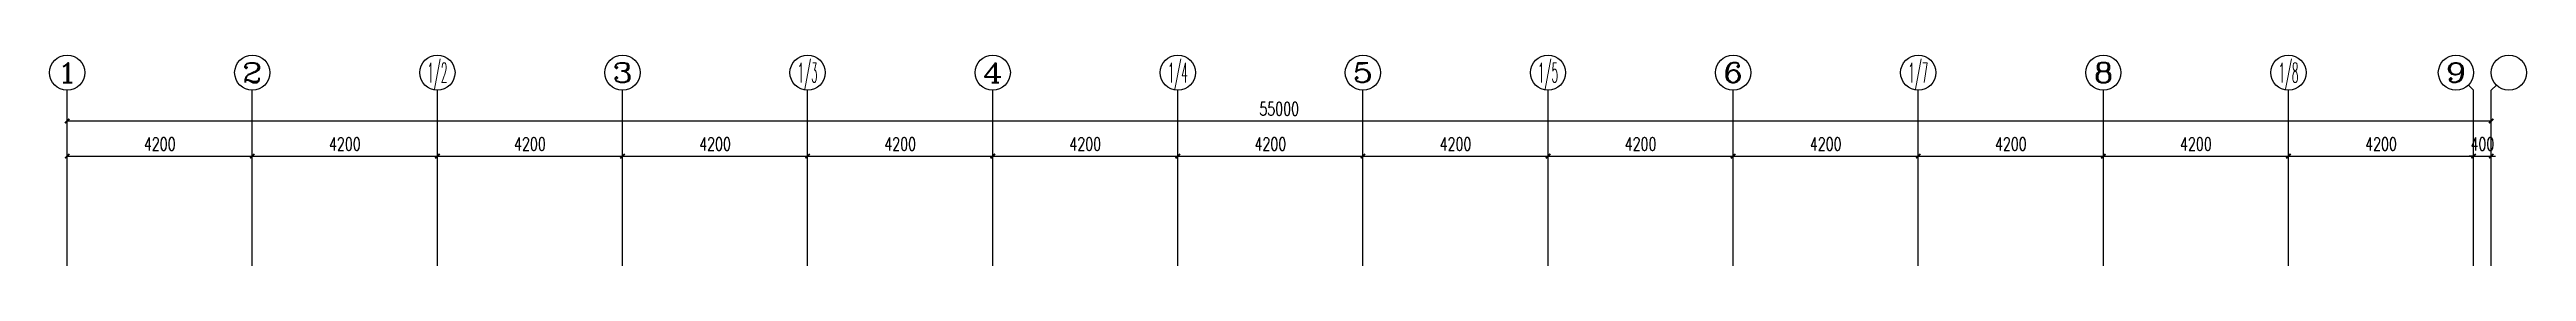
# Model space of a CAD drawing. Extents: x 1382187 to 1725648, y 860327 to 1571294.
# Drawn here: x 1483908 to 1540108, y 1081748 to 1086548 of the extents above; entities that cross this region are included whole.
import ezdxf
from ezdxf.enums import TextEntityAlignment as Align

# ---------------------------------------------------------------- set-up
doc = ezdxf.new("R2010")
doc.units = 0
doc.header["$LTSCALE"] = 1000
doc.header["$MEASUREMENT"] = 0
for name, color, linetype in [('AXIS', 3, 'Continuous'), ('AXIS_TEXT', 4, 'Continuous'), ('C-AXIS(轴号)', 3, 'Continuous'), ('C-AXIS-T(字)', 7, 'Continuous')]:
    doc.layers.add(name, color=color, linetype=linetype)
doc.styles.add('_TCH_AXIS', font='COMPLEX', dxfattribs={"bigfont": 'GBCBIG'})
doc.styles.add('_TCH_DIM_T3', font='SIMPLEX', dxfattribs={"width": 0.705882, "bigfont": 'GBCBIG'})
doc.styles.add('COMPLEX', font='COMPLEX')
doc.dimstyles.new('_TCH_ARCH&&100', dxfattribs={"dimtxt": 297.5, "dimasz": 100, "dimexe": 250, "dimexo": 300, "dimgap": 126.25, "dimtad": 1, "dimdec": 0, "dimzin": 0, "dimdsep": 46, "dimtxsty": '_TCH_DIM_T3', "dimblk": 'ARCHTICK', "dimcen": 0.09, "dimclrt": 7, "dimazin": 2, "dimtfac": 1, "dimtdec": 0, "dimtix": 1, "dimtmove": 2, "dimatfit": 3, "dimfxl": 0, "dimtolj": 1, "dimtzin": 0, "dimarcsym": 0})

msp = doc.modelspace()

# ---------------------------------------------------------------- blocks, each defined once
blk = doc.blocks.new('_ArchTick')
at = {"color": 0, "linetype": 'ByBlock', "const_width": 0.4}
blk.add_lwpolyline([(-0.5, -0.5), (0.5, 0.5)], dxfattribs=at)
blk = doc.blocks.new('*D121')
at = {"layer": 'AXIS', "color": 0, "lineweight": -2}
for p, q in [((1484308, 1082048), (1484308, 1085298)), ((1539308, 1082048), (1539308, 1085298)), ((1484308, 1085048), (1539308, 1085048))]:
    blk.add_line(p, q, dxfattribs=at)
at = {"layer": 'Defpoints', "color": 0}
for p in [(1539308, 1085048), (1484308, 1081748), (1539308, 1081748)]:
    blk.add_point(p, dxfattribs=at)
at = {"layer": 'AXIS', "color": 0, "lineweight": -2, "xscale": 100, "yscale": 100, "zscale": 100, "rotation": 180}
blk.add_blockref('_ArchTick', (1484308, 1085048), dxfattribs=at)
at = {"layer": 'AXIS', "color": 0, "lineweight": -2, "xscale": 100, "yscale": 100, "zscale": 100}
blk.add_blockref('_ArchTick', (1539308, 1085048), dxfattribs=at)
at = {"layer": 'AXIS', "color": 7, "insert": (1511808, 1085323), "char_height": 297.5, "attachment_point": 5, "style": '_TCH_DIM_T3'}
blk.add_mtext('\\A1;55000', dxfattribs=at)
blk = doc.blocks.new('*D122')
at = {"layer": 'AXIS', "color": 0, "lineweight": -2}
for p, q in [((1538908, 1084248), (1538808, 1084248)), ((1538908, 1082048), (1538908, 1084498)), ((1538908, 1084248), (1539308, 1084248)), ((1539308, 1082048), (1539308, 1084498)), ((1539308, 1084248), (1539408, 1084248))]:
    blk.add_line(p, q, dxfattribs=at)
at = {"layer": 'Defpoints', "color": 0}
for p in [(1539308, 1084248), (1538908, 1081748), (1539308, 1081748)]:
    blk.add_point(p, dxfattribs=at)
at = {"layer": 'AXIS', "color": 0, "lineweight": -2, "xscale": 100, "yscale": 100, "zscale": 100}
blk.add_blockref('_ArchTick', (1538908, 1084248), dxfattribs=at)
at = {"layer": 'AXIS', "color": 0, "lineweight": -2, "xscale": 100, "yscale": 100, "zscale": 100, "rotation": 180}
blk.add_blockref('_ArchTick', (1539308, 1084248), dxfattribs=at)
at = {"layer": 'AXIS', "color": 7, "insert": (1539108, 1084523), "char_height": 297.5, "attachment_point": 5, "style": '_TCH_DIM_T3'}
blk.add_mtext('\\A1;400', dxfattribs=at)
blk = doc.blocks.new('*D123')
at = {"layer": 'AXIS', "color": 0, "lineweight": -2}
for p, q in [((1534708, 1082048), (1534708, 1084498)), ((1534708, 1084248), (1538908, 1084248)), ((1538908, 1082048), (1538908, 1084498))]:
    blk.add_line(p, q, dxfattribs=at)
at = {"layer": 'Defpoints', "color": 0}
for p in [(1538908, 1084248), (1534708, 1081748), (1538908, 1081748)]:
    blk.add_point(p, dxfattribs=at)
at = {"layer": 'AXIS', "color": 0, "lineweight": -2, "xscale": 100, "yscale": 100, "zscale": 100, "rotation": 180}
blk.add_blockref('_ArchTick', (1534708, 1084248), dxfattribs=at)
at = {"layer": 'AXIS', "color": 0, "lineweight": -2, "xscale": 100, "yscale": 100, "zscale": 100}
blk.add_blockref('_ArchTick', (1538908, 1084248), dxfattribs=at)
at = {"layer": 'AXIS', "color": 7, "insert": (1536808, 1084523), "char_height": 297.5, "attachment_point": 5, "style": '_TCH_DIM_T3'}
blk.add_mtext('\\A1;4200', dxfattribs=at)
blk = doc.blocks.new('*D124')
at = {"layer": 'AXIS', "color": 0, "lineweight": -2}
for p, q in [((1530508, 1082048), (1530508, 1084498)), ((1530508, 1084248), (1534708, 1084248)), ((1534708, 1082048), (1534708, 1084498))]:
    blk.add_line(p, q, dxfattribs=at)
at = {"layer": 'Defpoints', "color": 0}
for p in [(1534708, 1084248), (1530508, 1081748), (1534708, 1081748)]:
    blk.add_point(p, dxfattribs=at)
at = {"layer": 'AXIS', "color": 0, "lineweight": -2, "xscale": 100, "yscale": 100, "zscale": 100, "rotation": 180}
blk.add_blockref('_ArchTick', (1530508, 1084248), dxfattribs=at)
at = {"layer": 'AXIS', "color": 0, "lineweight": -2, "xscale": 100, "yscale": 100, "zscale": 100}
blk.add_blockref('_ArchTick', (1534708, 1084248), dxfattribs=at)
at = {"layer": 'AXIS', "color": 7, "insert": (1532608, 1084523), "char_height": 297.5, "attachment_point": 5, "style": '_TCH_DIM_T3'}
blk.add_mtext('\\A1;4200', dxfattribs=at)
blk = doc.blocks.new('*D125')
at = {"layer": 'AXIS', "color": 0, "lineweight": -2}
for p, q in [((1526308, 1082048), (1526308, 1084498)), ((1526308, 1084248), (1530508, 1084248)), ((1530508, 1082048), (1530508, 1084498))]:
    blk.add_line(p, q, dxfattribs=at)
at = {"layer": 'Defpoints', "color": 0}
for p in [(1530508, 1084248), (1526308, 1081748), (1530508, 1081748)]:
    blk.add_point(p, dxfattribs=at)
at = {"layer": 'AXIS', "color": 0, "lineweight": -2, "xscale": 100, "yscale": 100, "zscale": 100, "rotation": 180}
blk.add_blockref('_ArchTick', (1526308, 1084248), dxfattribs=at)
at = {"layer": 'AXIS', "color": 0, "lineweight": -2, "xscale": 100, "yscale": 100, "zscale": 100}
blk.add_blockref('_ArchTick', (1530508, 1084248), dxfattribs=at)
at = {"layer": 'AXIS', "color": 7, "insert": (1528408, 1084523), "char_height": 297.5, "attachment_point": 5, "style": '_TCH_DIM_T3'}
blk.add_mtext('\\A1;4200', dxfattribs=at)
blk = doc.blocks.new('*D126')
at = {"layer": 'AXIS', "color": 0, "lineweight": -2}
for p, q in [((1522108, 1082048), (1522108, 1084498)), ((1522108, 1084248), (1526308, 1084248)), ((1526308, 1082048), (1526308, 1084498))]:
    blk.add_line(p, q, dxfattribs=at)
at = {"layer": 'Defpoints', "color": 0}
for p in [(1526308, 1084248), (1522108, 1081748), (1526308, 1081748)]:
    blk.add_point(p, dxfattribs=at)
at = {"layer": 'AXIS', "color": 0, "lineweight": -2, "xscale": 100, "yscale": 100, "zscale": 100, "rotation": 180}
blk.add_blockref('_ArchTick', (1522108, 1084248), dxfattribs=at)
at = {"layer": 'AXIS', "color": 0, "lineweight": -2, "xscale": 100, "yscale": 100, "zscale": 100}
blk.add_blockref('_ArchTick', (1526308, 1084248), dxfattribs=at)
at = {"layer": 'AXIS', "color": 7, "insert": (1524208, 1084523), "char_height": 297.5, "attachment_point": 5, "style": '_TCH_DIM_T3'}
blk.add_mtext('\\A1;4200', dxfattribs=at)
blk = doc.blocks.new('*D127')
at = {"layer": 'AXIS', "color": 0, "lineweight": -2}
for p, q in [((1517908, 1082048), (1517908, 1084498)), ((1517908, 1084248), (1522108, 1084248)), ((1522108, 1082048), (1522108, 1084498))]:
    blk.add_line(p, q, dxfattribs=at)
at = {"layer": 'Defpoints', "color": 0}
for p in [(1522108, 1084248), (1517908, 1081748), (1522108, 1081748)]:
    blk.add_point(p, dxfattribs=at)
at = {"layer": 'AXIS', "color": 0, "lineweight": -2, "xscale": 100, "yscale": 100, "zscale": 100, "rotation": 180}
blk.add_blockref('_ArchTick', (1517908, 1084248), dxfattribs=at)
at = {"layer": 'AXIS', "color": 0, "lineweight": -2, "xscale": 100, "yscale": 100, "zscale": 100}
blk.add_blockref('_ArchTick', (1522108, 1084248), dxfattribs=at)
at = {"layer": 'AXIS', "color": 7, "insert": (1520008, 1084523), "char_height": 297.5, "attachment_point": 5, "style": '_TCH_DIM_T3'}
blk.add_mtext('\\A1;4200', dxfattribs=at)
blk = doc.blocks.new('*D128')
at = {"layer": 'AXIS', "color": 0, "lineweight": -2}
for p, q in [((1513708, 1082048), (1513708, 1084498)), ((1513708, 1084248), (1517908, 1084248)), ((1517908, 1082048), (1517908, 1084498))]:
    blk.add_line(p, q, dxfattribs=at)
at = {"layer": 'Defpoints', "color": 0}
for p in [(1517908, 1084248), (1513708, 1081748), (1517908, 1081748)]:
    blk.add_point(p, dxfattribs=at)
at = {"layer": 'AXIS', "color": 0, "lineweight": -2, "xscale": 100, "yscale": 100, "zscale": 100, "rotation": 180}
blk.add_blockref('_ArchTick', (1513708, 1084248), dxfattribs=at)
at = {"layer": 'AXIS', "color": 0, "lineweight": -2, "xscale": 100, "yscale": 100, "zscale": 100}
blk.add_blockref('_ArchTick', (1517908, 1084248), dxfattribs=at)
at = {"layer": 'AXIS', "color": 7, "insert": (1515808, 1084523), "char_height": 297.5, "attachment_point": 5, "style": '_TCH_DIM_T3'}
blk.add_mtext('\\A1;4200', dxfattribs=at)
blk = doc.blocks.new('*D129')
at = {"layer": 'AXIS', "color": 0, "lineweight": -2}
for p, q in [((1509508, 1082048), (1509508, 1084498)), ((1509508, 1084248), (1513708, 1084248)), ((1513708, 1082048), (1513708, 1084498))]:
    blk.add_line(p, q, dxfattribs=at)
at = {"layer": 'Defpoints', "color": 0}
for p in [(1513708, 1084248), (1509508, 1081748), (1513708, 1081748)]:
    blk.add_point(p, dxfattribs=at)
at = {"layer": 'AXIS', "color": 0, "lineweight": -2, "xscale": 100, "yscale": 100, "zscale": 100, "rotation": 180}
blk.add_blockref('_ArchTick', (1509508, 1084248), dxfattribs=at)
at = {"layer": 'AXIS', "color": 0, "lineweight": -2, "xscale": 100, "yscale": 100, "zscale": 100}
blk.add_blockref('_ArchTick', (1513708, 1084248), dxfattribs=at)
at = {"layer": 'AXIS', "color": 7, "insert": (1511608, 1084523), "char_height": 297.5, "attachment_point": 5, "style": '_TCH_DIM_T3'}
blk.add_mtext('\\A1;4200', dxfattribs=at)
blk = doc.blocks.new('*D130')
at = {"layer": 'AXIS', "color": 0, "lineweight": -2}
for p, q in [((1505308, 1082048), (1505308, 1084498)), ((1505308, 1084248), (1509508, 1084248)), ((1509508, 1082048), (1509508, 1084498))]:
    blk.add_line(p, q, dxfattribs=at)
at = {"layer": 'Defpoints', "color": 0}
for p in [(1509508, 1084248), (1505308, 1081748), (1509508, 1081748)]:
    blk.add_point(p, dxfattribs=at)
at = {"layer": 'AXIS', "color": 0, "lineweight": -2, "xscale": 100, "yscale": 100, "zscale": 100, "rotation": 180}
blk.add_blockref('_ArchTick', (1505308, 1084248), dxfattribs=at)
at = {"layer": 'AXIS', "color": 0, "lineweight": -2, "xscale": 100, "yscale": 100, "zscale": 100}
blk.add_blockref('_ArchTick', (1509508, 1084248), dxfattribs=at)
at = {"layer": 'AXIS', "color": 7, "insert": (1507408, 1084523), "char_height": 297.5, "attachment_point": 5, "style": '_TCH_DIM_T3'}
blk.add_mtext('\\A1;4200', dxfattribs=at)
blk = doc.blocks.new('*D131')
at = {"layer": 'AXIS', "color": 0, "lineweight": -2}
for p, q in [((1501108, 1082048), (1501108, 1084498)), ((1501108, 1084248), (1505308, 1084248)), ((1505308, 1082048), (1505308, 1084498))]:
    blk.add_line(p, q, dxfattribs=at)
at = {"layer": 'Defpoints', "color": 0}
for p in [(1505308, 1084248), (1501108, 1081748), (1505308, 1081748)]:
    blk.add_point(p, dxfattribs=at)
at = {"layer": 'AXIS', "color": 0, "lineweight": -2, "xscale": 100, "yscale": 100, "zscale": 100, "rotation": 180}
blk.add_blockref('_ArchTick', (1501108, 1084248), dxfattribs=at)
at = {"layer": 'AXIS', "color": 0, "lineweight": -2, "xscale": 100, "yscale": 100, "zscale": 100}
blk.add_blockref('_ArchTick', (1505308, 1084248), dxfattribs=at)
at = {"layer": 'AXIS', "color": 7, "insert": (1503208, 1084523), "char_height": 297.5, "attachment_point": 5, "style": '_TCH_DIM_T3'}
blk.add_mtext('\\A1;4200', dxfattribs=at)
blk = doc.blocks.new('*D132')
at = {"layer": 'AXIS', "color": 0, "lineweight": -2}
for p, q in [((1496908, 1082048), (1496908, 1084498)), ((1496908, 1084248), (1501108, 1084248)), ((1501108, 1082048), (1501108, 1084498))]:
    blk.add_line(p, q, dxfattribs=at)
at = {"layer": 'Defpoints', "color": 0}
for p in [(1501108, 1084248), (1496908, 1081748), (1501108, 1081748)]:
    blk.add_point(p, dxfattribs=at)
at = {"layer": 'AXIS', "color": 0, "lineweight": -2, "xscale": 100, "yscale": 100, "zscale": 100, "rotation": 180}
blk.add_blockref('_ArchTick', (1496908, 1084248), dxfattribs=at)
at = {"layer": 'AXIS', "color": 0, "lineweight": -2, "xscale": 100, "yscale": 100, "zscale": 100}
blk.add_blockref('_ArchTick', (1501108, 1084248), dxfattribs=at)
at = {"layer": 'AXIS', "color": 7, "insert": (1499008, 1084523), "char_height": 297.5, "attachment_point": 5, "style": '_TCH_DIM_T3'}
blk.add_mtext('\\A1;4200', dxfattribs=at)
blk = doc.blocks.new('*D133')
at = {"layer": 'AXIS', "color": 0, "lineweight": -2}
for p, q in [((1492708, 1082048), (1492708, 1084498)), ((1492708, 1084248), (1496908, 1084248)), ((1496908, 1082048), (1496908, 1084498))]:
    blk.add_line(p, q, dxfattribs=at)
at = {"layer": 'Defpoints', "color": 0}
for p in [(1496908, 1084248), (1492708, 1081748), (1496908, 1081748)]:
    blk.add_point(p, dxfattribs=at)
at = {"layer": 'AXIS', "color": 0, "lineweight": -2, "xscale": 100, "yscale": 100, "zscale": 100, "rotation": 180}
blk.add_blockref('_ArchTick', (1492708, 1084248), dxfattribs=at)
at = {"layer": 'AXIS', "color": 0, "lineweight": -2, "xscale": 100, "yscale": 100, "zscale": 100}
blk.add_blockref('_ArchTick', (1496908, 1084248), dxfattribs=at)
at = {"layer": 'AXIS', "color": 7, "insert": (1494808, 1084523), "char_height": 297.5, "attachment_point": 5, "style": '_TCH_DIM_T3'}
blk.add_mtext('\\A1;4200', dxfattribs=at)
blk = doc.blocks.new('*D134')
at = {"layer": 'AXIS', "color": 0, "lineweight": -2}
for p, q in [((1488508, 1082048), (1488508, 1084498)), ((1488508, 1084248), (1492708, 1084248)), ((1492708, 1082048), (1492708, 1084498))]:
    blk.add_line(p, q, dxfattribs=at)
at = {"layer": 'Defpoints', "color": 0}
for p in [(1492708, 1084248), (1488508, 1081748), (1492708, 1081748)]:
    blk.add_point(p, dxfattribs=at)
at = {"layer": 'AXIS', "color": 0, "lineweight": -2, "xscale": 100, "yscale": 100, "zscale": 100, "rotation": 180}
blk.add_blockref('_ArchTick', (1488508, 1084248), dxfattribs=at)
at = {"layer": 'AXIS', "color": 0, "lineweight": -2, "xscale": 100, "yscale": 100, "zscale": 100}
blk.add_blockref('_ArchTick', (1492708, 1084248), dxfattribs=at)
at = {"layer": 'AXIS', "color": 7, "insert": (1490608, 1084523), "char_height": 297.5, "attachment_point": 5, "style": '_TCH_DIM_T3'}
blk.add_mtext('\\A1;4200', dxfattribs=at)
blk = doc.blocks.new('*D135')
at = {"layer": 'AXIS', "color": 0, "lineweight": -2}
for p, q in [((1484308, 1082048), (1484308, 1084498)), ((1484308, 1084248), (1488508, 1084248)), ((1488508, 1082048), (1488508, 1084498))]:
    blk.add_line(p, q, dxfattribs=at)
at = {"layer": 'Defpoints', "color": 0}
for p in [(1488508, 1084248), (1484308, 1081748), (1488508, 1081748)]:
    blk.add_point(p, dxfattribs=at)
at = {"layer": 'AXIS', "color": 0, "lineweight": -2, "xscale": 100, "yscale": 100, "zscale": 100, "rotation": 180}
blk.add_blockref('_ArchTick', (1484308, 1084248), dxfattribs=at)
at = {"layer": 'AXIS', "color": 0, "lineweight": -2, "xscale": 100, "yscale": 100, "zscale": 100}
blk.add_blockref('_ArchTick', (1488508, 1084248), dxfattribs=at)
at = {"layer": 'AXIS', "color": 7, "insert": (1486408, 1084523), "char_height": 297.5, "attachment_point": 5, "style": '_TCH_DIM_T3'}
blk.add_mtext('\\A1;4200', dxfattribs=at)
blk = doc.blocks.new('_AXISO')
blk.add_circle((0, 0), 0.5)
at = {"layer": 'AXIS_TEXT', "style": 'COMPLEX', "width": 1.041667}
blk.add_attdef('A', text='', height=0.56, dxfattribs=at).set_placement((-0.25, -0.28), (0.25, -0.28), align=Align.FIT)

# ---------------------------------------------------------------- dimensions: what is measured, and where the dimension line sits
at = {"layer": 'AXIS'}
for p1, p2, distance, picture, middle in [((1484307.9, 1081747.8), (1539307.9, 1081747.8), 3300, '*D121', (1511807.9, 1085322.8)), ((1484307.9, 1081747.8), (1488507.9, 1081747.8), 2500, '*D135', (1486407.9, 1084522.8)), ((1488507.9, 1081747.8), (1492707.9, 1081747.8), 2500, '*D134', (1490607.9, 1084522.8)), ((1492707.9, 1081747.8), (1496907.9, 1081747.8), 2500, '*D133', (1494807.9, 1084522.8)), ((1496907.9, 1081747.8), (1501107.9, 1081747.8), 2500, '*D132', (1499007.9, 1084522.8)), ((1501107.9, 1081747.8), (1505307.9, 1081747.8), 2500, '*D131', (1503207.9, 1084522.8)), ((1505307.9, 1081747.8), (1509507.9, 1081747.8), 2500, '*D130', (1507407.9, 1084522.8)), ((1509507.9, 1081747.8), (1513707.9, 1081747.8), 2500, '*D129', (1511607.9, 1084522.8)), ((1513707.9, 1081747.8), (1517907.9, 1081747.8), 2500, '*D128', (1515807.9, 1084522.8)), ((1517907.9, 1081747.8), (1522107.9, 1081747.8), 2500, '*D127', (1520007.9, 1084522.8)), ((1522107.9, 1081747.8), (1526307.9, 1081747.8), 2500, '*D126', (1524207.9, 1084522.8)), ((1526307.9, 1081747.8), (1530507.9, 1081747.8), 2500, '*D125', (1528407.9, 1084522.8)), ((1530507.9, 1081747.8), (1534707.9, 1081747.8), 2500, '*D124', (1532607.9, 1084522.8)), ((1534707.9, 1081747.8), (1538907.9, 1081747.8), 2500, '*D123', (1536807.9, 1084522.8)), ((1538907.9, 1081747.8), (1539307.9, 1081747.8), 2500, '*D122', (1539107.9, 1084522.8))]:
    dim = msp.add_aligned_dim(p1=p1, p2=p2, distance=distance, dimstyle='_TCH_ARCH&&100', dxfattribs=at)
    dim.commit()
    dim.dimension.update_dxf_attribs({"geometry": picture, "text_midpoint": middle})

# ---------------------------------------------------------------- linework, layer by layer
at = {"layer": 'C-AXIS(轴号)'}
for p, q in [((1538790.8, 1085864.9), (1538907.9, 1085747.8)), ((1539425.1, 1085864.9), (1539307.9, 1085747.8)), ((1484307.9, 1081747.8), (1484307.9, 1085747.8)), ((1488507.9, 1081747.8), (1488507.9, 1085747.8)), ((1492707.9, 1081747.8), (1492707.9, 1085747.8)), ((1496907.9, 1081747.8), (1496907.9, 1085747.8)), ((1501107.9, 1081747.8), (1501107.9, 1085747.8)), ((1505307.9, 1081747.8), (1505307.9, 1085747.8)), ((1509507.9, 1081747.8), (1509507.9, 1085747.8)), ((1513707.9, 1081747.8), (1513707.9, 1085747.8)), ((1517907.9, 1081747.8), (1517907.9, 1085747.8)), ((1522107.9, 1081747.8), (1522107.9, 1085747.8)), ((1526307.9, 1081747.8), (1526307.9, 1085747.8)), ((1530507.9, 1081747.8), (1530507.9, 1085747.8)), ((1534707.9, 1081747.8), (1534707.9, 1085747.8)), ((1538907.9, 1081747.8), (1538907.9, 1085747.8)), ((1539307.9, 1081747.8), (1539307.9, 1085747.8))]:
    msp.add_line(p, q, dxfattribs=at)

# ---------------------------------------------------------------- block references
ref = msp.add_blockref('_AXISO', (1484307.9, 1086147.8), dxfattribs=dict(at, xscale=800, yscale=800, zscale=800))
ref.add_attrib('A', '1', dxfattribs={"layer": 'C-AXIS-T(字)', "height": 452.5, "style": '_TCH_AXIS', "width": 2.333333}).set_placement((1484081.7, 1085921.5), (1484534.2, 1085921.5), align=Align.FIT)
ref = msp.add_blockref('_AXISO', (1488507.9, 1086147.8), dxfattribs=dict(at, xscale=800, yscale=800, zscale=800))
ref.add_attrib('A', '2', dxfattribs={"layer": 'C-AXIS-T(字)', "height": 452.5, "style": '_TCH_AXIS', "width": 1.5}).set_placement((1488281.7, 1085921.5), (1488734.2, 1085921.5), align=Align.FIT)
ref = msp.add_blockref('_AXISO', (1492707.9, 1086147.8), dxfattribs=dict(at, xscale=800, yscale=800, zscale=800))
ref.add_attrib('A', '1/2', dxfattribs={"layer": 'C-AXIS-T(字)', "height": 452.55, "style": '_TCH_AXIS', "width": 0.411765}).set_placement((1492481.7, 1085921.5), (1492934.2, 1085921.5), align=Align.FIT)
ref = msp.add_blockref('_AXISO', (1496907.9, 1086147.8), dxfattribs=dict(at, xscale=800, yscale=800, zscale=800))
ref.add_attrib('A', '3', dxfattribs={"layer": 'C-AXIS-T(字)', "height": 452.5, "style": '_TCH_AXIS', "width": 1.5}).set_placement((1496681.7, 1085921.5), (1497134.2, 1085921.5), align=Align.FIT)
ref = msp.add_blockref('_AXISO', (1501107.9, 1086147.8), dxfattribs=dict(at, xscale=800, yscale=800, zscale=800))
ref.add_attrib('A', '1/3', dxfattribs={"layer": 'C-AXIS-T(字)', "height": 452.55, "style": '_TCH_AXIS', "width": 0.411765}).set_placement((1500881.7, 1085921.5), (1501334.2, 1085921.5), align=Align.FIT)
ref = msp.add_blockref('_AXISO', (1505307.9, 1086147.8), dxfattribs=dict(at, xscale=800, yscale=800, zscale=800))
ref.add_attrib('A', '4', dxfattribs={"layer": 'C-AXIS-T(字)', "height": 452.5, "style": '_TCH_AXIS', "width": 1.3125}).set_placement((1505081.7, 1085921.5), (1505534.2, 1085921.5), align=Align.FIT)
ref = msp.add_blockref('_AXISO', (1509507.9, 1086147.8), dxfattribs=dict(at, xscale=800, yscale=800, zscale=800))
ref.add_attrib('A', '1/4', dxfattribs={"layer": 'C-AXIS-T(字)', "height": 452.55, "style": '_TCH_AXIS', "width": 0.396226}).set_placement((1509281.7, 1085921.5), (1509734.2, 1085921.5), align=Align.FIT)
ref = msp.add_blockref('_AXISO', (1513707.9, 1086147.8), dxfattribs=dict(at, xscale=800, yscale=800, zscale=800))
ref.add_attrib('A', '5', dxfattribs={"layer": 'C-AXIS-T(字)', "height": 452.5, "style": '_TCH_AXIS', "width": 1.5}).set_placement((1513481.7, 1085921.5), (1513934.2, 1085921.5), align=Align.FIT)
ref = msp.add_blockref('_AXISO', (1517907.9, 1086147.8), dxfattribs=dict(at, xscale=800, yscale=800, zscale=800))
ref.add_attrib('A', '1/5', dxfattribs={"layer": 'C-AXIS-T(字)', "height": 452.55, "style": '_TCH_AXIS', "width": 0.411765}).set_placement((1517681.7, 1085921.5), (1518134.2, 1085921.5), align=Align.FIT)
ref = msp.add_blockref('_AXISO', (1522107.9, 1086147.8), dxfattribs=dict(at, xscale=800, yscale=800, zscale=800))
ref.add_attrib('A', '6', dxfattribs={"layer": 'C-AXIS-T(字)', "height": 452.5, "style": '_TCH_AXIS', "width": 1.5}).set_placement((1521881.7, 1085921.5), (1522334.2, 1085921.5), align=Align.FIT)
ref = msp.add_blockref('_AXISO', (1526307.9, 1086147.8), dxfattribs=dict(at, xscale=800, yscale=800, zscale=800))
ref.add_attrib('A', '1/7', dxfattribs={"layer": 'C-AXIS-T(字)', "height": 452.55, "style": '_TCH_AXIS', "width": 0.411765}).set_placement((1526081.7, 1085921.5), (1526534.2, 1085921.5), align=Align.FIT)
ref = msp.add_blockref('_AXISO', (1530507.9, 1086147.8), dxfattribs=dict(at, xscale=800, yscale=800, zscale=800))
ref.add_attrib('A', '8', dxfattribs={"layer": 'C-AXIS-T(字)', "height": 452.5, "style": '_TCH_AXIS', "width": 1.5}).set_placement((1530281.7, 1085921.5), (1530734.2, 1085921.5), align=Align.FIT)
ref = msp.add_blockref('_AXISO', (1534707.9, 1086147.8), dxfattribs=dict(at, xscale=800, yscale=800, zscale=800))
ref.add_attrib('A', '1/8', dxfattribs={"layer": 'C-AXIS-T(字)', "height": 452.55, "style": '_TCH_AXIS', "width": 0.411765}).set_placement((1534481.7, 1085921.5), (1534934.2, 1085921.5), align=Align.FIT)
ref = msp.add_blockref('_AXISO', (1538507.9, 1086147.8), dxfattribs=dict(at, xscale=800, yscale=800, zscale=800))
ref.add_attrib('A', '9', dxfattribs={"layer": 'C-AXIS-T(字)', "height": 452.5, "style": '_TCH_AXIS', "width": 1.5}).set_placement((1538281.7, 1085921.5), (1538734.2, 1085921.5), align=Align.FIT)
at = {"layer": 'C-AXIS(轴号)', "xscale": 800, "yscale": 800, "zscale": 800}
msp.add_blockref('_AXISO', (1539707.9, 1086147.8), dxfattribs=at)

msp.set_redraw_order([(e.dxf.handle, doc.entitydb.next_handle()) for e in msp.query("TEXT MTEXT ATTDEF DIMENSION ARC_DIMENSION")])  # texts and dimensions are drawn at this point

doc.saveas('drawing.dxf')
